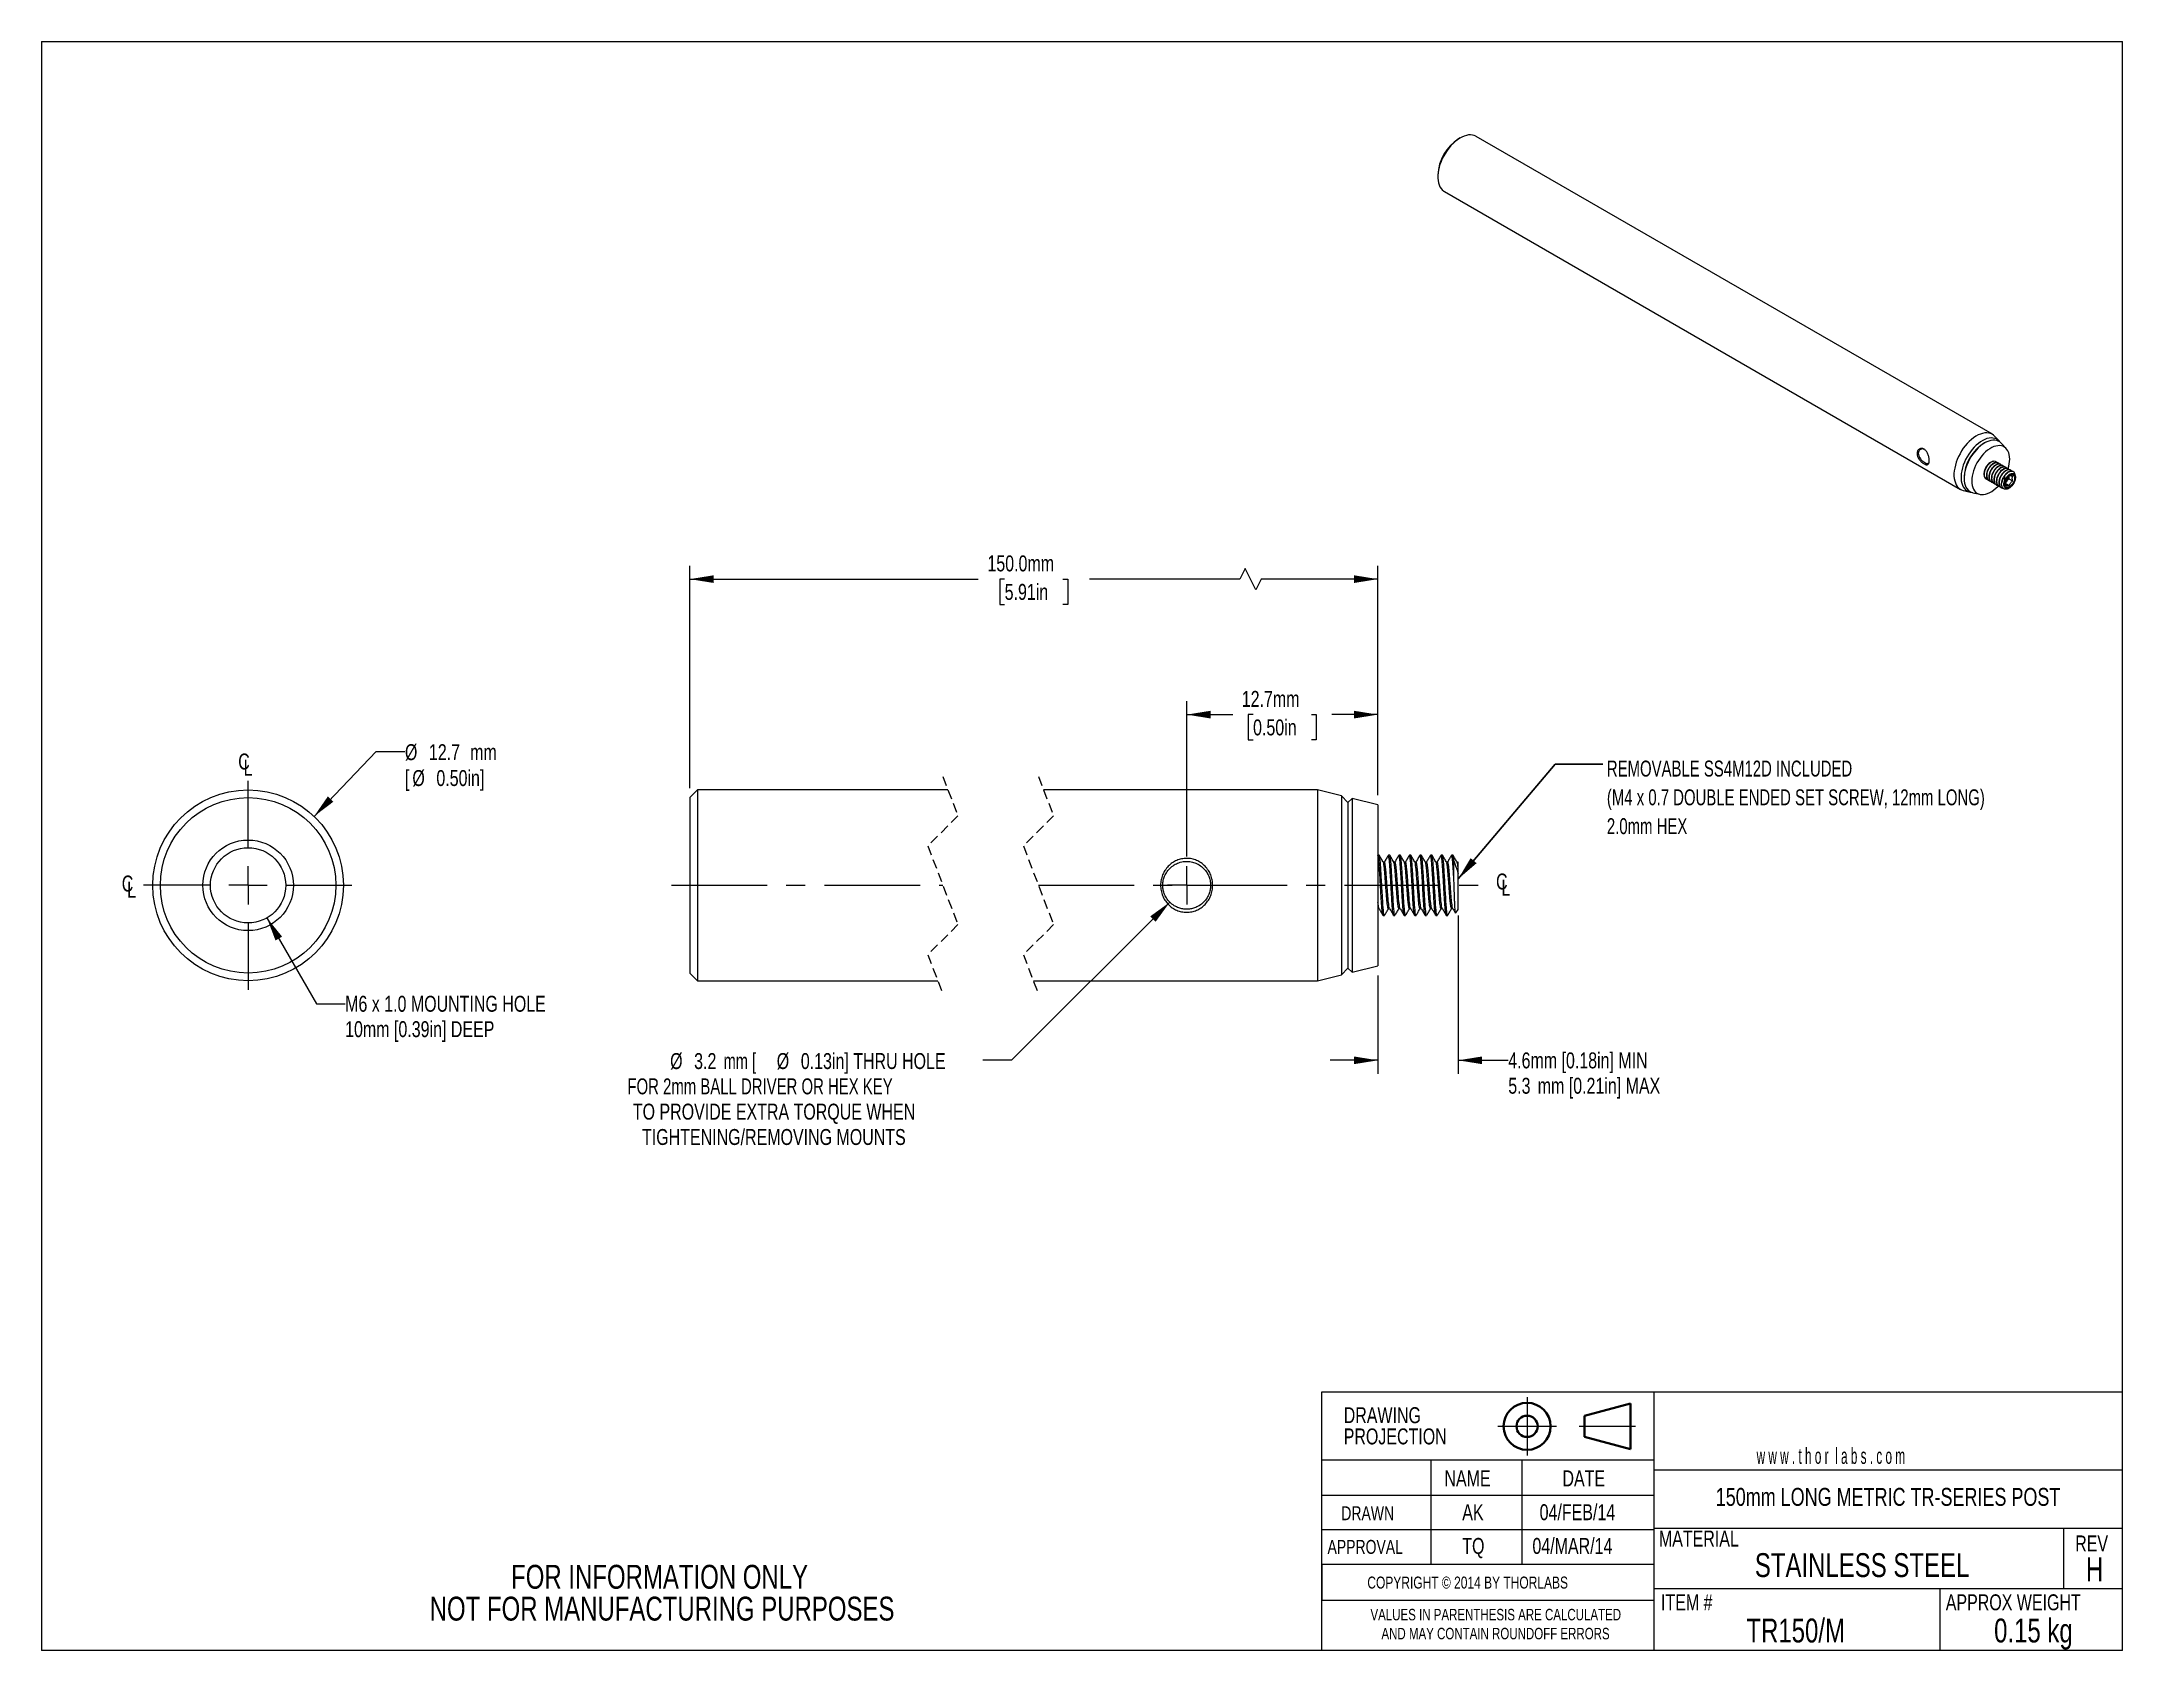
# Model space of a CAD drawing. Header units: millimetres. Extents: x 2 to 278, y 1 to 215.
import ezdxf

# ---------------------------------------------------------------- set-up
doc = ezdxf.new("R2010")
doc.units = ezdxf.units.MM
doc.header["$PDSIZE"] = -1
doc.linetypes.add('CENTERX2', pattern=[20.32, 12.7, -2.54, 2.54, -2.54])
doc.linetypes.add('HIDDEN', pattern=[1.905, 1.27, -0.635])
doc.styles.add('SLDTEXTSTYLE0', font='TXT', dxfattribs={"width": 0.75})
doc.styles.add('SLDTEXTSTYLE1', font='TXT', dxfattribs={"width": 0.5525})
doc.styles.add('SLDTEXTSTYLE2', font='TXT', dxfattribs={"width": 0.6875})
doc.styles.add('SLDTEXTSTYLE3', font='TXT', dxfattribs={"width": 0.7})
doc.dimstyles.new('SLDDIMSTYLE0', dxfattribs={"dimtxt": 2.116667, "dimasz": 3.175, "dimexe": 0, "dimexo": 0.0625, "dimgap": 0.529167, "dimtad": 0, "dimtih": 1, "dimtoh": 1, "dimdec": 1, "dimlfac": 0.5, "dimrnd": 1e-09, "dimzin": 12, "dimdsep": 46, "dimtxsty": 'SLDTEXTSTYLE0', "dimsah": 1, "dimcen": 0, "dimadec": 0, "dimazin": 3, "dimtfac": 1, "dimtdec": 1, "dimtofl": 0, "dimtmove": 0, "dimatfit": 3, "dimfxl": 1, "dimfrac": 2, "dimtolj": 1, "dimtzin": 12, "dimarcsym": 0})
doc.dimstyles.new('SLDDIMSTYLE1', dxfattribs={"dimtxt": 2.116667, "dimasz": 3.175, "dimexe": 0, "dimexo": 0.0625, "dimgap": 0.529167, "dimtad": 0, "dimtih": 1, "dimtoh": 1, "dimdec": 1, "dimlfac": 0.5, "dimrnd": 1e-09, "dimzin": 12, "dimdsep": 46, "dimtxsty": 'SLDTEXTSTYLE0', "dimsah": 1, "dimcen": 0, "dimadec": 0, "dimazin": 3, "dimtfac": 1, "dimtdec": 1, "dimtofl": 0, "dimtmove": 0, "dimatfit": 3, "dimfxl": 1, "dimfrac": 2, "dimtolj": 1, "dimtzin": 12, "dimarcsym": 0})
doc.dimstyles.new('SLDDIMSTYLE2', dxfattribs={"dimtxt": 2.116667, "dimasz": 3.175, "dimexe": 0, "dimexo": 0.0625, "dimgap": 0.529167, "dimtad": 0, "dimtih": 1, "dimtoh": 1, "dimdec": 1, "dimlfac": 0.5, "dimrnd": 1e-09, "dimzin": 12, "dimdsep": 46, "dimtxsty": 'SLDTEXTSTYLE0', "dimsah": 1, "dimcen": 0.09, "dimadec": 0, "dimazin": 3, "dimtfac": 1, "dimtdec": 1, "dimtofl": 0, "dimtmove": 0, "dimatfit": 3, "dimfxl": 1, "dimfrac": 2, "dimtolj": 1, "dimtzin": 12, "dimarcsym": 0})
doc.dimstyles.new('SLDDIMSTYLE3', dxfattribs={"dimtxt": 2.116667, "dimasz": 3.175, "dimexe": 0, "dimexo": 0.0625, "dimgap": 0.529167, "dimtad": 0, "dimtih": 1, "dimtoh": 1, "dimdec": 1, "dimlfac": 0.5, "dimrnd": 1e-09, "dimzin": 4, "dimdsep": 46, "dimtxsty": 'SLDTEXTSTYLE0', "dimsah": 1, "dimcen": 0.09, "dimadec": 0, "dimazin": 1, "dimtfac": 1, "dimtdec": 1, "dimtofl": 0, "dimtmove": 0, "dimatfit": 3, "dimfxl": 1, "dimfrac": 2, "dimtolj": 1, "dimtzin": 12, "dimarcsym": 0})
doc.dimstyles.new('SLDDIMSTYLE4', dxfattribs={"dimtxt": 2.116667, "dimasz": 3.175, "dimexe": 0, "dimexo": 0.0625, "dimgap": 0.529167, "dimtad": 0, "dimtih": 1, "dimtoh": 1, "dimdec": 1, "dimlfac": 0.5, "dimrnd": 1e-09, "dimzin": 12, "dimdsep": 46, "dimtxsty": 'SLDTEXTSTYLE0', "dimsah": 1, "dimcen": 0.09, "dimadec": 0, "dimazin": 3, "dimtfac": 1, "dimtdec": 1, "dimtmove": 0, "dimatfit": 0, "dimfxl": 1, "dimfrac": 2, "dimtolj": 1, "dimtzin": 12, "dimarcsym": 0})
doc.dimstyles.new('SLDDIMSTYLE5', dxfattribs={"dimtxt": 0.18, "dimasz": 3.175, "dimexe": 0, "dimexo": 0.0625, "dimgap": 0, "dimtad": 0, "dimtih": 1, "dimtoh": 1, "dimdec": 0, "dimrnd": 1e-09, "dimzin": 0, "dimdsep": 46, "dimtxsty": 'Standard', "dimsah": 1, "dimcen": 0.09, "dimadec": 0, "dimazin": 0, "dimtfac": 3.175, "dimtdec": 0, "dimtofl": 0, "dimtmove": 0, "dimatfit": 3, "dimfxl": 1, "dimfrac": 2, "dimtolj": 1, "dimtzin": 0, "dimarcsym": 0})

msp = doc.modelspace()

# ---------------------------------------------------------------- texts
at = {"color": 8, "linetype": 'Continuous', "lineweight": 0, "attachment_point": 1, "style": 'SLDTEXTSTYLE3'}
for s, insert, char_height in [('REMOVABLE SS4M12D INCLUDED', (209.51, 119.12), 2.1167), ('(M4 x 0.7 DOUBLE ENDED SET SCREW, 12mm LONG)', (209.51, 115.3), 2.1167), ('2.0mm HEX', (209.51, 111.47), 2.117)]:
    msp.add_mtext(s, dxfattribs=dict(at, insert=insert, char_height=char_height))
at = {"color": 7, "linetype": 'Continuous', "lineweight": 0}
for s, insert, char_height, attachment_point, style in [('DRAWING', (174.55, 33.21), 2.117, 1, 'SLDTEXTSTYLE0'), ('PROJECTION', (174.55, 30.39), 2.117, 1, 'SLDTEXTSTYLE0'), ('w w w . t h o r  l a b s . c o m', (229.4, 27.8), 2.1167, 1, 'SLDTEXTSTYLE1'), ('NAME', (187.93, 24.82), 2.117, 1, 'SLDTEXTSTYLE0'), ('DATE', (203.61, 24.82), 2.117, 1, 'SLDTEXTSTYLE0'), ('150mm LONG METRIC TR-SERIES POST', (246.86, 22.49), 2.3813, 2, 'SLDTEXTSTYLE0'), ('DRAWN', (174.23, 20.05), 1.852, 1, 'SLDTEXTSTYLE0'), ('AK', (190.3, 20.32), 2.117, 1, 'SLDTEXTSTYLE0'), ('04/FEB/14', (200.58, 20.32), 2.117, 1, 'SLDTEXTSTYLE0'), ('MATERIAL', (216.42, 16.82), 2.117, 1, 'SLDTEXTSTYLE0'), ('APPROVAL', (172.4, 15.58), 1.852, 1, 'SLDTEXTSTYLE0'), ('TQ', (190.3, 15.84), 2.117, 1, 'SLDTEXTSTYLE0'), ('04/MAR/14', (199.62, 15.84), 2.117, 1, 'SLDTEXTSTYLE0'), ('STAINLESS STEEL', (243.41, 13.82), 3.175, 2, 'SLDTEXTSTYLE0'), ('REV', (271.72, 16.17), 2.117, 1, 'SLDTEXTSTYLE0'), ('FOR INFORMATION ONLY', (83.67, 12.27), 3.175, 2, 'SLDTEXTSTYLE0'), ('H', (274.3, 13.26), 3.17, 2, 'SLDTEXTSTYLE0'), ('COPYRIGHT © 2014 BY THORLABS', (177.69, 10.71), 1.5875, 1, 'SLDTEXTSTYLE0'), ('ITEM #', (216.7, 8.35), 2.117, 1, 'SLDTEXTSTYLE0'), ('APPROX WEIGHT', (254.53, 8.35), 2.1167, 1, 'SLDTEXTSTYLE0'), ('NOT FOR MANUFACTURING PURPOSES', (84, 8.04), 3.175, 2, 'SLDTEXTSTYLE0'), ('VALUES IN PARENTHESIS ARE CALCULATED', (194.75, 6.42), 1.524, 2, 'SLDTEXTSTYLE0'), ('AND MAY CONTAIN ROUNDOFF ERRORS', (194.72, 3.9), 1.524, 2, 'SLDTEXTSTYLE0'), ('TR150/M', (234.59, 5.13), 3.175, 2, 'SLDTEXTSTYLE0'), ('0.15 kg', (266.17, 5.13), 3.175, 2, 'SLDTEXTSTYLE0')]:
    msp.add_mtext(s, dxfattribs=dict(at, insert=insert, char_height=char_height, attachment_point=attachment_point, style=style))

# ---------------------------------------------------------------- blocks, each defined once
blk = doc.blocks.new('Third Angle Projection Block')
at = {"color": 7, "linetype": 'CENTERX2', "lineweight": 18}
for p, q in [((101.48, 23.81), (101.48, 14.07)), ((96.6, 18.94), (106.35, 18.94)), ((110.14, 18.94), (119.45, 18.94))]:
    blk.add_line(p, q, dxfattribs=at)
at = {"color": 7, "linetype": 'Continuous', "lineweight": 35}
for p, q in [((118.62, 22.75), (111, 20.71)), ((118.62, 15.13), (118.62, 22.75)), ((111, 20.71), (111, 17.17)), ((111, 17.17), (118.62, 15.13))]:
    blk.add_line(p, q, dxfattribs=at)
for radius in [3.9, 1.77]:
    blk.add_circle((101.48, 18.94), radius, dxfattribs=at)
at = {"color": 7, "linetype": 'Continuous', "lineweight": 0}
blk.add_point((101.48, 18.94), dxfattribs=at)
blk = doc.blocks.new('SW_SYMBOL_MOD_CL')
at = {"color": 0, "linetype": 'Continuous', "lineweight": 0, "char_height": 783, "attachment_point": 5, "style": 'SLDTEXTSTYLE0'}
for s, insert in [('C', (400, 600)), ('L', (600, 300))]:
    blk.add_mtext(s, dxfattribs=dict(at, insert=insert))
blk = doc.blocks.new('_D')
at = {"color": 8, "linetype": 'Continuous', "lineweight": 0}
for p, q in [((31.51, 98.22), (38.09, 86.82)), ((38.09, 86.82), (41.9, 86.82))]:
    blk.add_line(p, q, dxfattribs=at)
at = {"color": 8, "linetype": 'Continuous', "lineweight": 18}
blk.add_solid([(31.51, 98.22), (32.65, 95.22), (33.53, 95.73)], dxfattribs=at)
at = {"color": 8, "linetype": 'Continuous', "lineweight": 18, "char_height": 2.1167, "attachment_point": 1, "style": 'SLDTEXTSTYLE0'}
for s, insert in [('M6 x 1.0 MOUNTING HOLE', (41.9, 87.87)), ('10mm [0.39in] DEEP', (41.9, 84.5))]:
    blk.add_mtext(s, dxfattribs=dict(at, insert=insert))
blk = doc.blocks.new('_D_1')
at = {"color": 8, "linetype": 'Continuous', "lineweight": 0}
for p, q in [((37.77, 111.71), (46.03, 120.34)), ((46.03, 120.34), (49.84, 120.34))]:
    blk.add_line(p, q, dxfattribs=at)
at = {"color": 8, "linetype": 'Continuous', "lineweight": 18}
blk.add_solid([(37.77, 111.71), (40.33, 113.65), (39.6, 114.36)], dxfattribs=at)
at = {"color": 8, "linetype": 'Continuous', "lineweight": 18, "attachment_point": 1, "style": 'SLDTEXTSTYLE0'}
for s, insert, char_height in [('%%c', (49.84, 121.3), 2.117), ('12.7', (53.03, 121.3), 2.117), ('mm', (58.5, 121.3), 2.117), ('[', (49.84, 117.86), 2.12), ('%%c', (50.83, 117.86), 2.117), ('0.50in]', (54.02, 117.86), 2.117)]:
    blk.add_mtext(s, dxfattribs=dict(at, insert=insert, char_height=char_height))
blk = doc.blocks.new('SW_CENTERMARKSYMBOL_0')
at = {"color": 0, "linetype": 'Continuous', "lineweight": 18}
for p, q in [((0, 5.08), (0, 13.89)), ((-5.08, 0), (-13.9, 0)), ((0, 0), (-2.54, 0)), ((0, 0), (0, 2.54)), ((0, 0), (0, -2.54)), ((0, 0), (2.54, 0)), ((5.08, 0), (13.78, 0)), ((0, -5.08), (0, -13.9))]:
    blk.add_line(p, q, dxfattribs=at)
blk = doc.blocks.new('_D_2')
at = {"color": 8, "linetype": 'Continuous', "lineweight": 0}
for p, q in [((153.69, 106.36), (153.69, 127.01)), ((153.69, 125.23), (159.8, 125.23)), ((162.51, 125.23), (161.87, 125.23)), ((161.87, 125.23), (161.87, 121.86)), ((170.27, 125.23), (170.91, 125.23)), ((170.91, 125.23), (170.91, 121.86)), ((179.09, 125.23), (172.98, 125.23)), ((179.09, 114.52), (179.09, 127.01)), ((161.87, 121.86), (162.51, 121.86)), ((170.91, 121.86), (170.27, 121.86))]:
    blk.add_line(p, q, dxfattribs=at)
at = {"color": 8, "linetype": 'Continuous', "lineweight": 18}
for points in [[(153.69, 125.23), (156.87, 124.72), (156.87, 125.74)], [(179.09, 125.23), (175.92, 125.74), (175.92, 124.72)]]:
    blk.add_solid(points, dxfattribs=at)
at = {"color": 8, "linetype": 'Continuous', "lineweight": 18, "char_height": 2.117, "attachment_point": 1, "style": 'SLDTEXTSTYLE0'}
for s, insert in [('12.7mm', (161.01, 128.38)), ('0.50in', (162.51, 124.59))]:
    blk.add_mtext(s, dxfattribs=dict(at, insert=insert))
blk = doc.blocks.new('_D_3')
at = {"color": 8, "linetype": 'Continuous', "lineweight": 0}
for p, q in [((87.68, 115.48), (87.68, 145.01)), ((161.45, 144.64), (160.75, 143.23)), ((162.86, 141.82), (161.45, 144.64)), ((179.09, 114.52), (179.09, 145.01)), ((87.68, 143.23), (126.01, 143.23)), ((129.51, 143.23), (128.86, 143.23)), ((128.86, 143.23), (128.86, 139.86)), ((137.26, 143.23), (137.91, 143.23)), ((137.91, 143.23), (137.91, 139.86)), ((160.75, 143.23), (140.76, 143.23)), ((163.57, 143.23), (162.86, 141.82)), ((179.09, 143.23), (163.57, 143.23)), ((128.86, 139.86), (129.51, 139.86)), ((137.91, 139.86), (137.26, 139.86))]:
    blk.add_line(p, q, dxfattribs=at)
at = {"color": 8, "linetype": 'Continuous', "lineweight": 18}
for points in [[(87.68, 143.23), (90.86, 142.72), (90.86, 143.74)], [(179.09, 143.23), (175.92, 143.74), (175.92, 142.72)]]:
    blk.add_solid(points, dxfattribs=at)
at = {"color": 8, "linetype": 'Continuous', "lineweight": 18, "char_height": 2.117, "attachment_point": 1, "style": 'SLDTEXTSTYLE0'}
for s, insert in [('150.0mm', (127.22, 146.38)), ('5.91in', (129.51, 142.59))]:
    blk.add_mtext(s, dxfattribs=dict(at, insert=insert))
blk = doc.blocks.new('_D_4')
at = {"color": 8, "linetype": 'Continuous', "lineweight": 0}
for p, q in [((151.45, 100.31), (130.44, 79.3)), ((130.44, 79.3), (126.63, 79.3))]:
    blk.add_line(p, q, dxfattribs=at)
at = {"color": 8, "linetype": 'Continuous', "lineweight": 18}
blk.add_solid([(151.45, 100.31), (148.84, 98.42), (149.56, 97.7)], dxfattribs=at)
at = {"color": 8, "linetype": 'Continuous', "lineweight": 18, "attachment_point": 1}
for s, insert, char_height, style in [('%%c', (85.07, 80.26), 2.117, 'SLDTEXTSTYLE0'), ('3.2', (88.26, 80.26), 2.117, 'SLDTEXTSTYLE0'), ('mm [', (92.17, 80.26), 2.117, 'SLDTEXTSTYLE2'), ('%%c', (99.23, 80.26), 2.117, 'SLDTEXTSTYLE0'), ('0.13in] THRU HOLE', (102.43, 80.26), 2.1167, 'SLDTEXTSTYLE0'), ('FOR 2mm BALL DRIVER OR HEX KEY', (79.4, 76.9), 2.1167, 'SLDTEXTSTYLE3'), ('TO PROVIDE EXTRA TORQUE WHEN', (80.12, 73.54), 2.1167, 'SLDTEXTSTYLE0'), ('TIGHTENING/REMOVING MOUNTS', (81.34, 70.17), 2.1167, 'SLDTEXTSTYLE0')]:
    blk.add_mtext(s, dxfattribs=dict(at, insert=insert, char_height=char_height, style=style))
blk = doc.blocks.new('_D_5')
at = {"color": 8, "linetype": 'Continuous', "lineweight": 0}
for p, q in [((189.76, 98.53), (189.76, 77.52)), ((179.09, 90.59), (179.09, 77.52)), ((179.09, 79.3), (172.74, 79.3)), ((189.76, 79.3), (196.41, 79.3))]:
    blk.add_line(p, q, dxfattribs=at)
at = {"color": 8, "linetype": 'Continuous', "lineweight": 18}
for points in [[(179.09, 79.3), (175.92, 79.81), (175.92, 78.79)], [(189.76, 79.3), (192.93, 78.79), (192.93, 79.81)]]:
    blk.add_solid(points, dxfattribs=at)
at = {"color": 8, "linetype": 'Continuous', "lineweight": 18, "attachment_point": 1, "style": 'SLDTEXTSTYLE0'}
for s, insert, char_height in [('4.6mm [0.18in] MIN', (196.41, 80.35), 2.1167), ('5.3', (196.41, 76.98), 2.117), ('mm [0.21in] MAX', (200.32, 76.98), 2.1167)]:
    blk.add_mtext(s, dxfattribs=dict(at, insert=insert, char_height=char_height))
blk = doc.blocks.new('SW_CENTERMARKSYMBOL_1')
at = {"color": 0, "linetype": 'Continuous', "lineweight": 18}
for q in [(-2.54, 0), (0, 2.54), (0, -2.54), (2.54, 0)]:
    blk.add_line((0, 0), q, dxfattribs=at)

# ---------------------------------------------------------------- dimensions: what is measured, and where the dimension line sits
at = {"color": 8, "linetype": 'Continuous', "lineweight": 18}
for base, p1, p2, text, dimstyle, picture, middle in [((87.68, 143.23), (179.09, 113.25), (87.68, 114.21), '150.0mm', 'SLDDIMSTYLE3', '_D_3', (133.39, 143.23)), ((179.09, 79.3), (189.76, 99.8), (179.09, 91.86), '4.6mm [0.18in] MIN\\P<>mm [0.21in] MAX', 'SLDDIMSTYLE4', '_D_5', (209.86, 79.3))]:
    dim = msp.add_linear_dim(base=base, p1=p1, p2=p2, text=text, dimstyle=dimstyle, dxfattribs=at)
    dim.commit()
    dim.dimension.update_dxf_attribs({"geometry": picture, "text_midpoint": middle, "dimtype": 160})
dim = msp.add_linear_dim(base=(153.69, 125.23), p1=(179.09, 113.25), p2=(153.69, 105.09), dimstyle='SLDDIMSTYLE2', dxfattribs=at)
dim.commit()
dim.dimension.update_dxf_attribs({"geometry": '_D_2', "text_midpoint": (166.39, 125.23), "dimtype": 160})
for p1, p2, text, picture, middle in [((20.24, 93.4), (37.77, 111.71), '<>mm\\P[%%c0.50in]', '_D_1', (56.82, 120.34)), ((155.94, 104.8), (151.45, 100.31), '<>mm [%%c0.13in] THRU HOLE\\PFOR 2mm BALL DRIVER OR HEX KEY\\PTO PROVIDE EXTRA TORQUE WHEN\\PTIGHTENING/REMOVING MOUNTS', '_D_4', (103.01, 79.3))]:
    dim = msp.add_diameter_dim_2p(p1=p1, p2=p2, text=text, dimstyle='SLDDIMSTYLE1', dxfattribs=at)
    dim.commit()
    dim.dimension.update_dxf_attribs({"geometry": picture, "text_midpoint": middle, "dimtype": 163})
dim = msp.add_diameter_dim_2p(p1=(26.51, 106.88), p2=(31.51, 98.22), text='M6 x 1.0 MOUNTING HOLE\\P10mm [0.39in] DEEP', dimstyle='SLDDIMSTYLE0', override={"dimpost": '<>'}, dxfattribs=at)
dim.commit()
dim.dimension.update_dxf_attribs({"geometry": '_D', "text_midpoint": (59.46, 86.82), "dimtype": 163})

# ---------------------------------------------------------------- linework, layer by layer
at = {"color": 7, "linetype": 'Continuous', "lineweight": 18}
for p, q in [((1.58, 214.65), (277.99, 214.65)), ((1.58, 214.65), (1.58, 0.9)), ((277.99, 0.9), (277.99, 214.65)), ((190.03, 201.85), (189.79, 201.71)), ((260.72, 162.47), (192.14, 202.06)), ((187.05, 196.95), (187.05, 196.67)), ((187.92, 194.74), (256.49, 155.15)), ((259.86, 161.42), (259.72, 161.35)), ((261.66, 161.55), (261.05, 162.2)), ((262.56, 160.58), (261.92, 161.27)), ((261.49, 158.68), (261.45, 158.71)), ((261.82, 158.49), (261.78, 158.52)), ((262.15, 158.3), (262.11, 158.33)), ((262.48, 158.11), (262.44, 158.14)), ((262.81, 157.92), (262.77, 157.95)), ((263.14, 157.73), (263.1, 157.76)), ((263.47, 157.54), (263.43, 157.57)), ((256.89, 155), (257.76, 154.8)), ((256.97, 156.58), (256.98, 156.42)), ((259.95, 156.49), (259.99, 156.47)), ((260.28, 156.3), (260.32, 156.28)), ((260.61, 156.11), (260.65, 156.09)), ((260.94, 155.92), (260.98, 155.9)), ((261.27, 155.73), (261.31, 155.71)), ((261.6, 155.54), (261.64, 155.52)), ((261.93, 155.35), (261.97, 155.33)), ((262.66, 156.27), (262.42, 155.98)), ((262.42, 155.98), (262.94, 155.68)), ((262.89, 156.57), (262.66, 156.27)), ((262.89, 156.9), (262.89, 156.88)), ((262.89, 156.88), (262.89, 156.57)), ((262.89, 156.57), (263.41, 156.27)), ((258.13, 154.71), (259.05, 154.5)), ((88.7, 115.23), (87.68, 114.21)), ((87.68, 114.21), (87.68, 90.89)), ((121.98, 115.23), (88.7, 115.23)), ((88.7, 115.23), (88.7, 89.88)), ((171.06, 115.23), (134.68, 115.23)), ((174.26, 114.44), (171.06, 115.23)), ((171.06, 115.23), (171.06, 89.88)), ((175.09, 113.55), (174.26, 114.44)), ((174.26, 114.44), (174.26, 90.67)), ((175.67, 114.09), (175.09, 113.55)), ((175.09, 113.55), (175.09, 91.55)), ((179.09, 113.25), (175.67, 114.09)), ((175.67, 114.09), (175.67, 91.01)), ((179.09, 113.25), (179.09, 91.86)), ((179.08, 106.55), (179.06, 106.51)), ((179.26, 106.55), (179.09, 106.55)), ((179.96, 105.64), (179.8, 105.64)), ((180.48, 106.55), (180.46, 106.51)), ((180.66, 106.55), (180.48, 106.55)), ((181.36, 105.64), (181.2, 105.64)), ((181.88, 106.55), (181.86, 106.51)), ((182.06, 106.55), (181.88, 106.55)), ((182.76, 105.64), (182.6, 105.64)), ((183.28, 106.55), (183.26, 106.51)), ((183.46, 106.55), (183.28, 106.55)), ((184.16, 105.64), (184, 105.64)), ((184.68, 106.55), (184.66, 106.51)), ((184.86, 106.55), (184.68, 106.55)), ((185.56, 105.64), (185.4, 105.64)), ((186.08, 106.55), (186.06, 106.51)), ((186.26, 106.55), (186.08, 106.55)), ((186.96, 105.64), (186.8, 105.64)), ((187.48, 106.55), (187.46, 106.51)), ((187.66, 106.55), (187.48, 106.55)), ((188.36, 105.64), (188.2, 105.64)), ((188.88, 106.55), (188.86, 106.51)), ((189.06, 106.55), (188.88, 106.55)), ((189.2, 103.16), (189.2, 105.8)), ((189.76, 105.64), (189.6, 105.64)), ((189.76, 104.76), (189.76, 105.64)), ((189.76, 104.09), (189.76, 104.76)), ((189.76, 99.35), (189.76, 104.09)), ((179.08, 99.46), (179.25, 99.46)), ((179.78, 98.55), (179.96, 98.55)), ((180.48, 99.46), (180.65, 99.46)), ((181.18, 98.55), (181.36, 98.55)), ((181.88, 99.46), (182.05, 99.46)), ((182.58, 98.55), (182.76, 98.55)), ((183.28, 99.46), (183.45, 99.46)), ((183.98, 98.55), (184.16, 98.55)), ((184.68, 99.46), (184.85, 99.46)), ((185.38, 98.55), (185.56, 98.55)), ((186.08, 99.46), (186.25, 99.46)), ((186.78, 98.55), (186.96, 98.55)), ((187.48, 99.46), (187.65, 99.46)), ((188.18, 98.55), (188.36, 98.55)), ((188.88, 99.46), (189.05, 99.46)), ((189.43, 98.89), (189.76, 99.35)), ((174.26, 90.67), (175.09, 91.55)), ((175.09, 91.55), (175.67, 91.01)), ((175.67, 91.01), (179.09, 91.86)), ((87.68, 90.89), (88.7, 89.88)), ((88.7, 89.88), (120.62, 89.88)), ((133.32, 89.88), (171.06, 89.88)), ((171.06, 89.88), (174.26, 90.67)), ((277.99, 35.24), (277.99, 50.03)), ((171.63, 7.56), (171.63, 35.24)), ((171.63, 35.24), (215.74, 35.24)), ((215.74, 35.24), (215.74, 0.9)), ((215.74, 35.24), (277.99, 35.24)), ((171.63, 12.3), (171.63, 26.17)), ((171.63, 0.9), (171.63, 26.17)), ((215.74, 26.17), (171.63, 26.17)), ((186.13, 26.17), (186.13, 12.3)), ((198.21, 26.17), (198.21, 12.3)), ((215.74, 24.89), (277.99, 24.89)), ((215.74, 21.49), (171.63, 21.49)), ((215.74, 16.92), (171.63, 16.92)), ((215.74, 17.16), (277.99, 17.16)), ((270.17, 17.16), (270.17, 9.14)), ((215.74, 12.3), (171.63, 12.3)), ((171.63, 12.3), (171.63, 7.56)), ((215.74, 9.14), (277.99, 9.14)), ((253.75, 9.14), (253.75, 0.9)), ((171.63, 7.56), (215.74, 7.56)), ((277.99, 0.9), (1.58, 0.9))]:
    msp.add_line(p, q, dxfattribs=at)
at = {"color": 7, "linetype": 'HIDDEN', "lineweight": 18}
for p, q in [((121.3, 117.01), (123.3, 111.78)), ((134, 117.01), (136, 111.78)), ((123.3, 111.78), (119.3, 107.78)), ((136, 111.78), (132, 107.78)), ((119.3, 107.78), (123.3, 97.33)), ((132, 107.78), (136, 97.33)), ((123.3, 97.33), (119.3, 93.33)), ((136, 97.33), (132, 93.33)), ((119.3, 93.33), (121.3, 88.1)), ((132, 93.33), (134, 88.1))]:
    msp.add_line(p, q, dxfattribs=at)
at = {"color": 8, "linetype": 'CENTERX2', "lineweight": 18}
for p, q in [((85.25, 102.55), (121.3, 102.55)), ((134, 102.55), (193.43, 102.55))]:
    msp.add_line(p, q, dxfattribs=at)
at = {"color": 7, "linetype": 'Continuous', "lineweight": 18, "flags": 128}
for points in [[(192.14, 202.06), (192.12, 202.07), (191.9, 202.17), (191.65, 202.23), (191.4, 202.25), (191.12, 202.24), (190.84, 202.19), (190.55, 202.09), (190.26, 201.97), (189.96, 201.8), (189.66, 201.61), (189.37, 201.38), (189.08, 201.12), (188.8, 200.83), (188.54, 200.52), (188.29, 200.19), (188.06, 199.84), (187.84, 199.48), (187.65, 199.11), (187.48, 198.72), (187.34, 198.34), (187.23, 197.96), (187.14, 197.58), (187.08, 197.21), (187.05, 196.85), (187.05, 196.5), (187.08, 196.18), (187.14, 195.87), (187.23, 195.6), (187.34, 195.35), (187.48, 195.13), (187.65, 194.94), (187.84, 194.79), (187.92, 194.74)], [(261.05, 162.2), (260.89, 162.35), (260.69, 162.48), (260.47, 162.58), (260.23, 162.64), (259.97, 162.67), (259.7, 162.65), (259.41, 162.6), (259.12, 162.51), (258.83, 162.38), (258.53, 162.22), (258.23, 162.02), (257.94, 161.79), (257.65, 161.53), (257.38, 161.25), (257.11, 160.94), (256.86, 160.61), (256.63, 160.26), (256.42, 159.89), (256.22, 159.52), (256.06, 159.14), (255.91, 158.75), (255.8, 158.37), (255.71, 157.99), (255.65, 157.62), (255.62, 157.26), (255.62, 156.92), (255.65, 156.59), (255.71, 156.29), (255.8, 156.01), (255.91, 155.76), (256.06, 155.54), (256.22, 155.35), (256.42, 155.2), (256.63, 155.08), (256.86, 155), (256.89, 155)], [(261.78, 161.4), (261.64, 161.57), (261.46, 161.73), (261.26, 161.85), (261.04, 161.93), (260.8, 161.98), (260.55, 161.99), (260.28, 161.96), (260, 161.9), (259.72, 161.79), (259.43, 161.65), (259.14, 161.48), (258.86, 161.27), (258.58, 161.03), (258.3, 160.76), (258.04, 160.47), (257.8, 160.16), (257.57, 159.82), (257.35, 159.48), (257.16, 159.12), (257, 158.75), (256.85, 158.38), (256.74, 158), (256.65, 157.64), (256.59, 157.28), (256.56, 156.93), (256.56, 156.59), (256.59, 156.28), (256.65, 155.99), (256.74, 155.72), (256.85, 155.48), (257, 155.27), (257.16, 155.1), (257.35, 154.96), (257.57, 154.86), (257.8, 154.79), (257.95, 154.77)], [(261.92, 161.27), (261.89, 161.3), (261.71, 161.45), (261.51, 161.57), (261.29, 161.65), (261.05, 161.69), (260.8, 161.69), (260.53, 161.66), (260.26, 161.58), (259.98, 161.47), (259.69, 161.32), (259.41, 161.14), (259.13, 160.93), (258.85, 160.69), (258.59, 160.41), (258.33, 160.12), (258.09, 159.8), (257.87, 159.47), (257.67, 159.12), (257.49, 158.76), (257.34, 158.39), (257.21, 158.03), (257.1, 157.66), (257.03, 157.3), (256.99, 156.95), (256.97, 156.61), (256.99, 156.29), (257.03, 156), (257.1, 155.72), (257.21, 155.47), (257.34, 155.25), (257.49, 155.07), (257.67, 154.92), (257.87, 154.8), (258.09, 154.72), (258.13, 154.71)], [(263.02, 159.17), (263, 159.48), (262.96, 159.77), (262.89, 160.03), (262.79, 160.26), (262.66, 160.47), (262.5, 160.64), (262.33, 160.78), (262.13, 160.88), (261.91, 160.94), (261.68, 160.97), (261.43, 160.96), (261.17, 160.91), (260.91, 160.83), (260.63, 160.7), (260.36, 160.55), (260.09, 160.36), (259.82, 160.13), (259.56, 159.88), (259.32, 159.61), (259.08, 159.31), (258.87, 159), (258.67, 158.66), (258.49, 158.32), (258.34, 157.97), (258.21, 157.62), (258.11, 157.27), (258.04, 156.92), (257.99, 156.59), (257.98, 156.26), (257.99, 155.96), (258.04, 155.67), (258.11, 155.41), (258.21, 155.18), (258.34, 154.97), (258.49, 154.8), (258.67, 154.66), (258.87, 154.56), (259.08, 154.49), (259.32, 154.47), (259.56, 154.48), (259.82, 154.53), (260.09, 154.61), (260.36, 154.73), (260.63, 154.89), (260.91, 155.08), (261.17, 155.3), (261.43, 155.55), (261.49, 155.62)], [(259.6, 157.27), (259.61, 157.17), (259.62, 157.14)], [(263.23, 157.23), (263.37, 157.24), (263.5, 157.21), (263.61, 157.15), (263.69, 157.04), (263.74, 156.91), (263.77, 156.74), (263.76, 156.56), (263.72, 156.37), (263.65, 156.17), (263.55, 155.97), (263.43, 155.79), (263.3, 155.63), (263.15, 155.49), (263, 155.39), (262.84, 155.32), (262.7, 155.29), (262.56, 155.31), (262.45, 155.36), (262.36, 155.45), (262.3, 155.58), (262.26, 155.73), (262.26, 155.91), (262.29, 156.1), (262.35, 156.3)], [(263.66, 156.64), (263.65, 156.47), (263.6, 156.29), (263.53, 156.11), (263.43, 155.94), (263.32, 155.78), (263.19, 155.65), (263.05, 155.54), (262.91, 155.47), (262.77, 155.43), (262.65, 155.44), (262.54, 155.48), (262.46, 155.56), (262.4, 155.67), (262.37, 155.81), (262.37, 155.98), (262.4, 156.15), (262.46, 156.33), (262.54, 156.51), (262.65, 156.68), (262.77, 156.82), (262.91, 156.95), (263.05, 157.04), (263.19, 157.09), (263.32, 157.11), (263.43, 157.08), (263.53, 157.02), (263.6, 156.92), (263.65, 156.79), (263.66, 156.64)]]:
    msp.add_lwpolyline(points, dxfattribs=at)
at = {"color": 7, "linetype": 'Continuous', "lineweight": 18}
for radius in [12.67, 11.66, 6.02, 5]:
    msp.add_circle((29.01, 102.55), radius, dxfattribs=at)
for centre, radius, start, end in [((193, 196.69), 5.96, 122.53, 177.4754), ((262.46, 156.59), 5.49, 119.9144, 180.091), ((261.55, 157.12), 1.95, 124.3132, 177.4847), ((258.63, 159.23), 4.39, 342.4807, 359.2213), ((260.38, 157.17), 0.778, 177.5621, 211.56), ((264.05, 155.67), 2.12, 144.0419, 171.7596), ((261.99, 156.78), 0.838, 300.4432, 322.3931), ((261.87, 156.93), 1.02, 320.2279, 357.3607)]:
    msp.add_arc(centre, radius, start, end, dxfattribs=at)
for points, knots in [([(252.34, 158.98), (252.34, 158.92), (252.33, 158.79), (252.3, 158.65), (252.24, 158.53), (252.16, 158.46), (252.06, 158.42), (251.94, 158.42), (251.8, 158.46), (251.65, 158.54), (251.48, 158.65), (251.31, 158.78), (251.15, 158.95), (251, 159.13), (250.88, 159.32), (250.78, 159.52), (250.72, 159.72), (250.7, 159.92), (250.72, 160.11), (250.78, 160.27), (250.88, 160.41), (251, 160.51), (251.15, 160.58), (251.31, 160.6), (251.48, 160.57), (251.65, 160.5), (251.8, 160.39), (251.94, 160.24), (252.06, 160.05), (252.16, 159.84), (252.24, 159.62), (252.3, 159.4), (252.33, 159.18), (252.34, 159.05), (252.34, 158.98)], [0, 0, 0, 0, 0.032221, 0.063235, 0.09423, 0.126399, 0.158487, 0.188888, 0.21893, 0.249985, 0.281024, 0.311083, 0.341541, 0.373724, 0.405857, 0.436833, 0.46785, 0.500102, 0.532291, 0.563267, 0.594228, 0.626372, 0.658503, 0.688943, 0.719014, 0.750082, 0.781081, 0.811117, 0.841574, 0.873782, 0.905939, 0.936898, 0.967852, 1, 1, 1, 1]), ([(251.68, 160.47), (251.61, 160.49), (251.49, 160.54), (251.31, 160.52), (251.15, 160.47), (251.02, 160.36), (250.91, 160.19), (250.85, 159.94), (250.91, 159.67), (251.02, 159.43), (251.15, 159.23), (251.3, 159.05), (251.5, 158.86), (251.74, 158.7), (251.95, 158.6), (252.11, 158.59), (252.21, 158.62), (252.29, 158.68), (252.31, 158.75), (252.32, 158.78)], [0, 0, 0, 0, 0.0615349, 0.1112303, 0.1672451, 0.2223932, 0.2717911, 0.353234, 0.4347891, 0.4842172, 0.5393761, 0.5954057, 0.6451163, 0.7254711, 0.8056734, 0.8553337, 0.9113309, 0.9665633, 1, 1, 1, 1]), ([(259.95, 156.49), (259.95, 156.49), (259.9, 156.51), (259.82, 156.59), (259.74, 156.71), (259.69, 156.83), (259.65, 156.96), (259.63, 157.13), (259.64, 157.32), (259.66, 157.48), (259.69, 157.61), (259.72, 157.72), (259.76, 157.84), (259.81, 157.96), (259.88, 158.09), (259.95, 158.23), (260.05, 158.38), (260.18, 158.54), (260.32, 158.68), (260.42, 158.75), (260.46, 158.78)], [0, 0, 0, 0, 0.001996, 0.085702, 0.167566, 0.212071, 0.269106, 0.338659, 0.416385, 0.47342, 0.509732, 0.55071, 0.591688, 0.638118, 0.675492, 0.733032, 0.790573, 0.848114, 0.940117, 1, 1, 1, 1]), ([(260.14, 156.43), (260.1, 156.43), (259.97, 156.46), (259.82, 156.6), (259.71, 156.83), (259.66, 157.15), (259.7, 157.51), (259.82, 157.89), (260.01, 158.25), (260.24, 158.55), (260.49, 158.77), (260.75, 158.91), (260.98, 158.94), (261.17, 158.89), (261.25, 158.8), (261.28, 158.75)], [0, 0, 0, 0, 0.045967, 0.124023, 0.201955, 0.282683, 0.369302, 0.45255, 0.538768, 0.621126, 0.701225, 0.780053, 0.860585, 0.941142, 1, 1, 1, 1]), ([(260.28, 156.3), (260.28, 156.3), (260.23, 156.32), (260.15, 156.4), (260.07, 156.52), (260.02, 156.64), (259.98, 156.77), (259.96, 156.94), (259.97, 157.13), (259.99, 157.29), (260.02, 157.42), (260.05, 157.53), (260.09, 157.65), (260.14, 157.77), (260.21, 157.9), (260.28, 158.04), (260.38, 158.19), (260.51, 158.35), (260.66, 158.5), (260.77, 158.58), (260.83, 158.62)], [0, 0, 0, 0, 0.001964, 0.084343, 0.164909, 0.208709, 0.26484, 0.33329, 0.409783, 0.465914, 0.501651, 0.541978, 0.582307, 0.628001, 0.664782, 0.72141, 0.778039, 0.834667, 0.925212, 1, 1, 1, 1]), ([(260.47, 156.24), (260.43, 156.24), (260.3, 156.27), (260.15, 156.41), (260.04, 156.64), (259.99, 156.96), (260.03, 157.32), (260.15, 157.7), (260.34, 158.06), (260.57, 158.36), (260.82, 158.58), (261.08, 158.71), (261.31, 158.75), (261.5, 158.7), (261.58, 158.61), (261.61, 158.56)], [0, 0, 0, 0, 0.0459675, 0.1240235, 0.2019552, 0.282683, 0.3693017, 0.4525495, 0.5387682, 0.6211263, 0.7012248, 0.7800531, 0.8605851, 0.9411417, 1, 1, 1, 1]), ([(260.61, 156.11), (260.61, 156.11), (260.56, 156.13), (260.48, 156.21), (260.4, 156.33), (260.35, 156.45), (260.31, 156.58), (260.29, 156.75), (260.3, 156.94), (260.32, 157.1), (260.35, 157.23), (260.38, 157.34), (260.42, 157.46), (260.47, 157.58), (260.54, 157.71), (260.61, 157.85), (260.71, 158), (260.84, 158.16), (260.99, 158.31), (261.1, 158.39), (261.16, 158.43)], [0, 0, 0, 0, 0.001964, 0.084343, 0.164909, 0.208709, 0.26484, 0.33329, 0.409783, 0.465914, 0.501651, 0.541978, 0.582307, 0.628001, 0.664782, 0.72141, 0.778039, 0.834667, 0.925212, 1, 1, 1, 1]), ([(260.8, 156.04), (260.76, 156.05), (260.63, 156.08), (260.48, 156.22), (260.37, 156.45), (260.32, 156.77), (260.36, 157.13), (260.48, 157.51), (260.67, 157.87), (260.9, 158.17), (261.15, 158.39), (261.41, 158.52), (261.64, 158.56), (261.83, 158.51), (261.91, 158.41), (261.94, 158.37)], [0, 0, 0, 0, 0.0459675, 0.1240235, 0.2019552, 0.282683, 0.3693017, 0.4525495, 0.5387682, 0.6211263, 0.7012248, 0.7800531, 0.8605851, 0.9411417, 1, 1, 1, 1]), ([(260.94, 155.92), (260.94, 155.92), (260.89, 155.94), (260.81, 156.02), (260.73, 156.14), (260.68, 156.26), (260.64, 156.39), (260.62, 156.56), (260.63, 156.75), (260.65, 156.91), (260.68, 157.04), (260.71, 157.15), (260.75, 157.27), (260.8, 157.39), (260.87, 157.52), (260.94, 157.66), (261.04, 157.81), (261.17, 157.97), (261.32, 158.12), (261.43, 158.2), (261.49, 158.24)], [0, 0, 0, 0, 0.001964, 0.084343, 0.164909, 0.208709, 0.26484, 0.33329, 0.409783, 0.465914, 0.501651, 0.541978, 0.582307, 0.628001, 0.664782, 0.72141, 0.778039, 0.834667, 0.925212, 1, 1, 1, 1]), ([(261.13, 155.85), (261.09, 155.86), (260.96, 155.89), (260.81, 156.03), (260.7, 156.26), (260.65, 156.57), (260.69, 156.94), (260.81, 157.32), (261, 157.68), (261.23, 157.98), (261.48, 158.2), (261.74, 158.33), (261.97, 158.37), (262.16, 158.32), (262.24, 158.22), (262.27, 158.18)], [0, 0, 0, 0, 0.045967, 0.124023, 0.201955, 0.282683, 0.369302, 0.45255, 0.538768, 0.621126, 0.701225, 0.780053, 0.860585, 0.941142, 1, 1, 1, 1]), ([(260.83, 158.62), (260.88, 158.65), (261, 158.72), (261.17, 158.76), (261.32, 158.77), (261.41, 158.73), (261.45, 158.71)], [0, 0, 0, 0, 0.25031, 0.496361, 0.75114, 1, 1, 1, 1]), ([(261.27, 155.73), (261.27, 155.73), (261.22, 155.75), (261.14, 155.83), (261.06, 155.95), (261.01, 156.07), (260.97, 156.2), (260.95, 156.37), (260.96, 156.56), (260.98, 156.72), (261.01, 156.85), (261.04, 156.96), (261.08, 157.08), (261.13, 157.2), (261.2, 157.33), (261.27, 157.47), (261.37, 157.62), (261.5, 157.78), (261.65, 157.93), (261.76, 158.01), (261.82, 158.05)], [0, 0, 0, 0, 0.001964, 0.084343, 0.164909, 0.208709, 0.26484, 0.33329, 0.409783, 0.465914, 0.501651, 0.541978, 0.582307, 0.628001, 0.664782, 0.72141, 0.778039, 0.834667, 0.925212, 1, 1, 1, 1]), ([(261.46, 155.66), (261.42, 155.67), (261.29, 155.7), (261.14, 155.84), (261.03, 156.07), (260.98, 156.38), (261.02, 156.75), (261.14, 157.13), (261.33, 157.48), (261.56, 157.79), (261.81, 158.01), (262.07, 158.14), (262.3, 158.18), (262.49, 158.13), (262.57, 158.03), (262.6, 157.99)], [0, 0, 0, 0, 0.045967, 0.124023, 0.201955, 0.282683, 0.369302, 0.45255, 0.538768, 0.621126, 0.701225, 0.780053, 0.860585, 0.941142, 1, 1, 1, 1]), ([(261.16, 158.43), (261.21, 158.46), (261.33, 158.53), (261.5, 158.57), (261.65, 158.57), (261.74, 158.54), (261.78, 158.52)], [0, 0, 0, 0, 0.25031, 0.496361, 0.75114, 1, 1, 1, 1]), ([(261.6, 155.54), (261.6, 155.54), (261.55, 155.56), (261.47, 155.64), (261.39, 155.76), (261.34, 155.88), (261.3, 156.01), (261.28, 156.18), (261.29, 156.36), (261.31, 156.53), (261.34, 156.65), (261.37, 156.77), (261.41, 156.89), (261.46, 157.01), (261.53, 157.14), (261.6, 157.28), (261.7, 157.42), (261.83, 157.58), (261.98, 157.74), (262.09, 157.82), (262.15, 157.86)], [0, 0, 0, 0, 0.001964, 0.084343, 0.164909, 0.208709, 0.26484, 0.33329, 0.409783, 0.465914, 0.501651, 0.541978, 0.582307, 0.628001, 0.664782, 0.72141, 0.778039, 0.834667, 0.925212, 1, 1, 1, 1]), ([(261.79, 155.47), (261.75, 155.48), (261.62, 155.51), (261.47, 155.65), (261.36, 155.88), (261.31, 156.19), (261.35, 156.56), (261.47, 156.94), (261.66, 157.29), (261.89, 157.6), (262.14, 157.82), (262.4, 157.95), (262.63, 157.99), (262.82, 157.94), (262.9, 157.84), (262.93, 157.8)], [0, 0, 0, 0, 0.0459675, 0.1240235, 0.2019552, 0.282683, 0.3693017, 0.4525495, 0.5387682, 0.6211263, 0.7012248, 0.7800531, 0.8605851, 0.9411417, 1, 1, 1, 1]), ([(261.49, 158.24), (261.54, 158.27), (261.66, 158.34), (261.83, 158.38), (261.98, 158.38), (262.07, 158.35), (262.11, 158.33)], [0, 0, 0, 0, 0.25031, 0.496361, 0.75114, 1, 1, 1, 1]), ([(261.93, 155.35), (261.93, 155.35), (261.88, 155.37), (261.8, 155.45), (261.72, 155.57), (261.67, 155.69), (261.63, 155.82), (261.61, 155.99), (261.62, 156.17), (261.64, 156.34), (261.67, 156.46), (261.7, 156.58), (261.74, 156.7), (261.79, 156.82), (261.86, 156.95), (261.93, 157.09), (262.03, 157.23), (262.16, 157.39), (262.31, 157.55), (262.42, 157.63), (262.48, 157.67)], [0, 0, 0, 0, 0.001964, 0.084343, 0.164909, 0.208709, 0.26484, 0.33329, 0.409783, 0.465914, 0.501651, 0.541978, 0.582307, 0.628001, 0.664782, 0.72141, 0.778039, 0.834667, 0.925212, 1, 1, 1, 1]), ([(262.2, 155.26), (262.12, 155.28), (261.97, 155.3), (261.8, 155.46), (261.69, 155.69), (261.64, 156), (261.68, 156.36), (261.8, 156.75), (261.99, 157.1), (262.22, 157.41), (262.47, 157.63), (262.73, 157.76), (262.96, 157.8), (263.15, 157.75), (263.23, 157.65), (263.26, 157.61)], [0, 0, 0, 0, 0.0703209, 0.1463844, 0.2223268, 0.3009939, 0.3854014, 0.4665242, 0.550542, 0.6307977, 0.7088516, 0.7856677, 0.8641439, 0.9426442, 1, 1, 1, 1]), ([(261.82, 158.05), (261.87, 158.08), (261.99, 158.15), (262.16, 158.19), (262.31, 158.19), (262.4, 158.16), (262.44, 158.14)], [0, 0, 0, 0, 0.25031, 0.496361, 0.75114, 1, 1, 1, 1]), ([(262.15, 157.86), (262.2, 157.89), (262.32, 157.96), (262.49, 158), (262.64, 158), (262.73, 157.96), (262.77, 157.95)], [0, 0, 0, 0, 0.25031, 0.496361, 0.75114, 1, 1, 1, 1]), ([(262.33, 156.91), (262.4, 157.01), (262.55, 157.22), (262.8, 157.44), (263.06, 157.57), (263.3, 157.61), (263.49, 157.55), (263.63, 157.4), (263.7, 157.23), (263.7, 157.11), (263.7, 157.09)], [0, 0, 0, 0, 0.142182, 0.280463, 0.416552, 0.555581, 0.694653, 0.828454, 0.964035, 1, 1, 1, 1]), ([(262.48, 157.67), (262.53, 157.7), (262.65, 157.77), (262.82, 157.81), (262.97, 157.81), (263.06, 157.77), (263.1, 157.76)], [0, 0, 0, 0, 0.25031, 0.496361, 0.75114, 1, 1, 1, 1]), ([(262.81, 157.47), (262.86, 157.51), (262.98, 157.57), (263.15, 157.62), (263.3, 157.62), (263.39, 157.58), (263.43, 157.56)], [0, 0, 0, 0, 0.25031, 0.496361, 0.75114, 1, 1, 1, 1]), ([(263.23, 157.23), (263.27, 157.24), (263.35, 157.26), (263.46, 157.26), (263.55, 157.23), (263.64, 157.17), (263.7, 157.09), (263.75, 156.98), (263.78, 156.86), (263.79, 156.71), (263.77, 156.58), (263.75, 156.47), (263.72, 156.35), (263.68, 156.24), (263.63, 156.12), (263.59, 156.04), (263.54, 155.95), (263.49, 155.87), (263.43, 155.78), (263.37, 155.71), (263.31, 155.63), (263.24, 155.56), (263.17, 155.49), (263.1, 155.43), (263.03, 155.37), (262.96, 155.32), (262.88, 155.28), (262.81, 155.24), (262.73, 155.21), (262.66, 155.19), (262.59, 155.18), (262.52, 155.17), (262.45, 155.17), (262.38, 155.18), (262.32, 155.2), (262.26, 155.22), (262.2, 155.26), (262.15, 155.3), (262.11, 155.35), (262.07, 155.4), (262.03, 155.46), (262, 155.53), (261.98, 155.6), (261.96, 155.7), (261.94, 155.82), (261.95, 155.92), (261.95, 155.97)], [0, 0, 0, 0, 0.032793, 0.066296, 0.09909, 0.132592, 0.165382, 0.198824, 0.232963, 0.267818, 0.302459, 0.320042, 0.337881, 0.37252, 0.390092, 0.4079, 0.425629, 0.443599, 0.461693, 0.480037, 0.498169, 0.516559, 0.53508, 0.553871, 0.572003, 0.59039, 0.608907, 0.627678, 0.646177, 0.664923, 0.683796, 0.702927, 0.721977, 0.741159, 0.760758, 0.780501, 0.799551, 0.81887, 0.838328, 0.858062, 0.877335, 0.896733, 0.916522, 0.936446, 0.968015, 1, 1, 1, 1]), ([(261.95, 155.97), (261.96, 156.05), (261.97, 156.19), (262.03, 156.39), (262.09, 156.56), (262.16, 156.7), (262.23, 156.84), (262.31, 156.97), (262.4, 157.09), (262.52, 157.23), (262.65, 157.37), (262.76, 157.44), (262.81, 157.47)], [0, 0, 0, 0, 0.135184, 0.248811, 0.340123, 0.422574, 0.49616, 0.581449, 0.666736, 0.752022, 0.886065, 1, 1, 1, 1]), ([(262.33, 156.91), (262.32, 156.85), (262.31, 156.71), (262.32, 156.5), (262.34, 156.37), (262.35, 156.3)], [0, 0, 0, 0, 0.313164, 0.652326, 1, 1, 1, 1]), ([(262.35, 156.3), (262.36, 156.32), (262.4, 156.41), (262.46, 156.5), (262.5, 156.57)], [0, 0, 0, 0, 0.196239, 1, 1, 1, 1]), ([(262.47, 156.35), (262.46, 156.33), (262.44, 156.27), (262.42, 156.16), (262.41, 155.97), (262.45, 155.82), (262.47, 155.72)], [0, 0, 0, 0, 0.110035, 0.356354, 0.611029, 1, 1, 1, 1]), ([(262.94, 156.94), (262.88, 156.9), (262.77, 156.81), (262.59, 156.62), (262.51, 156.45), (262.47, 156.35)], [0, 0, 0, 0, 0.270144, 0.549237, 1, 1, 1, 1]), ([(262.47, 155.72), (262.49, 155.73), (262.55, 155.74), (262.69, 155.73), (262.85, 155.7), (262.94, 155.68)], [0, 0, 0, 0, 0.270144, 0.549237, 1, 1, 1, 1]), ([(262.5, 156.57), (262.51, 156.6), (262.56, 156.69), (262.66, 156.84), (262.8, 157), (262.95, 157.13), (263.1, 157.21), (263.22, 157.25), (263.28, 157.24), (263.29, 157.24)], [0, 0, 0, 0, 0.063071, 0.241688, 0.419192, 0.591187, 0.761553, 0.938197, 1, 1, 1, 1]), ([(262.5, 156.57), (262.52, 156.61), (262.56, 156.67), (262.63, 156.77), (262.7, 156.85), (262.78, 156.93), (262.85, 156.99), (262.92, 157.05), (262.98, 157.09), (263.01, 157.11)], [0, 0, 0, 0, 0.146202, 0.2924041, 0.4386061, 0.5848082, 0.7310102, 0.8040229, 1, 1, 1, 1]), ([(263.41, 156.9), (263.35, 156.91), (263.24, 156.93), (263.06, 156.96), (262.99, 156.95), (262.94, 156.94)], [0, 0, 0, 0, 0.270144, 0.549237, 1, 1, 1, 1]), ([(262.94, 155.68), (262.97, 155.74), (263.02, 155.86), (263.17, 156.07), (263.32, 156.19), (263.41, 156.27)], [0, 0, 0, 0, 0.270144, 0.549237, 1, 1, 1, 1]), ([(263.01, 157.11), (263.05, 157.13), (263.12, 157.18), (263.19, 157.21), (263.23, 157.23)], [0, 0, 0, 0, 0.4949985, 1, 1, 1, 1]), ([(263.41, 156.27), (263.39, 156.36), (263.36, 156.51), (263.36, 156.7), (263.38, 156.82), (263.4, 156.88), (263.41, 156.9)], [0, 0, 0, 0, 0.388967, 0.634719, 0.889966, 1, 1, 1, 1]), ([(157.08, 103.26), (157.11, 103.03), (157.17, 102.55), (157.1, 101.85), (156.91, 101.17), (156.59, 100.56), (156.15, 100.01), (155.62, 99.55), (155.02, 99.22), (154.37, 99.02), (153.69, 98.96), (153.01, 99.02), (152.36, 99.22), (151.76, 99.55), (151.23, 100.01), (150.79, 100.56), (150.46, 101.17), (150.27, 101.85), (150.21, 102.55), (150.27, 103.26), (150.47, 103.93), (150.79, 104.55), (151.23, 105.09), (151.76, 105.55), (152.36, 105.89), (153.01, 106.08), (153.69, 106.15), (154.37, 106.09), (155.02, 105.89), (155.62, 105.55), (156.15, 105.09), (156.59, 104.55), (156.92, 103.93), (157.03, 103.49), (157.08, 103.26)], [0, 0, 0, 0, 0.032305, 0.064685, 0.095764, 0.126709, 0.158732, 0.190655, 0.220982, 0.251082, 0.28229, 0.313482, 0.343599, 0.373982, 0.406, 0.437987, 0.468913, 0.499997, 0.532408, 0.564754, 0.595796, 0.626706, 0.658706, 0.690672, 0.721038, 0.751167, 0.782389, 0.81354, 0.843634, 0.874016, 0.906057, 0.93807, 0.968978, 1, 1, 1, 1]), ([(156.82, 102.04), (156.84, 102.21), (156.88, 102.55), (156.83, 103.09), (156.69, 103.66), (156.4, 104.26), (155.95, 104.82), (155.39, 105.27), (154.77, 105.56), (154.29, 105.68), (153.98, 105.72), (153.83, 105.73), (153.7, 105.73), (153.57, 105.73), (153.21, 105.71), (152.68, 105.59), (151.99, 105.27), (151.43, 104.82), (150.98, 104.26), (150.69, 103.66), (150.55, 103.09), (150.5, 102.55), (150.54, 102.02), (150.69, 101.45), (150.98, 100.85), (151.43, 100.28), (151.99, 99.84), (152.6, 99.55), (153.16, 99.41), (153.69, 99.36), (154.22, 99.41), (154.78, 99.55), (155.39, 99.84), (155.95, 100.28), (156.4, 100.85), (156.69, 101.44), (156.78, 101.85), (156.82, 102.04)], [0, 0, 0, 0, 0.02569, 0.0514, 0.080794, 0.113868, 0.150617, 0.188029, 0.221333, 0.253738, 0.261383, 0.268671, 0.275604, 0.281516, 0.287669, 0.329866, 0.363166, 0.400557, 0.437373, 0.470479, 0.499873, 0.52555, 0.551271, 0.580698, 0.613825, 0.650648, 0.688049, 0.721359, 0.750571, 0.775682, 0.800735, 0.829902, 0.863178, 0.900557, 0.937429, 0.970579, 1, 1, 1, 1]), ([(179.78, 98.55), (179.77, 98.56), (179.74, 98.6), (179.73, 98.71), (179.68, 98.92), (179.65, 99.27), (179.6, 99.77), (179.56, 100.36), (179.53, 100.91), (179.5, 101.44), (179.47, 101.95), (179.43, 102.58), (179.4, 103.2), (179.37, 103.72), (179.34, 104.11), (179.32, 104.44), (179.3, 104.77), (179.28, 105.08), (179.26, 105.4), (179.23, 105.7), (179.2, 106), (179.16, 106.25), (179.15, 106.44), (179.1, 106.53), (179.08, 106.55)], [0, 0, 0, 0, 0.005468, 0.018546, 0.039271, 0.086319, 0.149728, 0.224597, 0.307811, 0.356095, 0.420148, 0.500056, 0.589281, 0.653042, 0.692301, 0.734963, 0.775516, 0.818461, 0.850385, 0.894374, 0.931404, 0.960842, 0.991013, 1, 1, 1, 1]), ([(179.96, 98.58), (179.94, 98.6), (179.84, 98.7), (179.87, 99.12), (179.76, 99.73), (179.73, 100.59), (179.66, 101.6), (179.6, 102.72), (179.53, 103.86), (179.47, 104.85), (179.41, 105.78), (179.35, 106.09), (179.3, 106.61), (179.26, 106.54), (179.26, 106.53)], [0, 0, 0, 0, 0.007372, 0.054716, 0.138147, 0.246672, 0.374129, 0.515976, 0.66628, 0.795935, 0.902878, 0.970068, 0.997567, 1, 1, 1, 1]), ([(179.81, 105.62), (179.72, 105.77), (179.54, 106.08), (179.37, 106.38), (179.28, 106.54)], [0, 0, 0, 0, 0.499749, 1, 1, 1, 1]), ([(180.48, 99.48), (180.48, 99.48), (180.42, 99.46), (180.42, 99.71), (180.34, 99.93), (180.31, 100.38), (180.26, 100.88), (180.21, 101.48), (180.16, 102.14), (180.11, 102.82), (180.06, 103.49), (180.02, 104.1), (179.97, 104.63), (179.94, 105.08), (179.85, 105.37), (179.87, 105.59), (179.81, 105.61), (179.81, 105.61)], [0, 0, 0, 0, 0.003263, 0.027351, 0.075397, 0.144872, 0.229826, 0.325866, 0.434088, 0.547488, 0.657493, 0.756358, 0.843642, 0.916985, 0.969931, 0.999085, 1, 1, 1, 1]), ([(180.46, 106.53), (180.37, 106.38), (180.2, 106.08), (180.03, 105.79), (179.95, 105.64)], [0, 0, 0, 0, 0.513674, 1, 1, 1, 1]), ([(180.63, 99.51), (180.63, 99.51), (180.54, 99.58), (180.57, 99.91), (180.46, 100.36), (180.43, 101.04), (180.36, 101.81), (180.3, 102.66), (180.24, 103.49), (180.18, 104.26), (180.13, 104.85), (180.05, 105.34), (180.03, 105.5), (179.97, 105.66), (179.96, 105.64), (179.96, 105.64)], [0, 0, 0, 0, 0.003242, 0.051158, 0.13505, 0.243985, 0.371869, 0.51419, 0.654306, 0.776984, 0.880942, 0.956436, 0.987873, 0.99992, 1, 1, 1, 1]), ([(181.18, 98.55), (181.17, 98.56), (181.14, 98.6), (181.13, 98.71), (181.08, 98.92), (181.05, 99.27), (181, 99.77), (180.96, 100.36), (180.93, 100.91), (180.9, 101.44), (180.87, 101.95), (180.83, 102.58), (180.8, 103.2), (180.77, 103.72), (180.74, 104.11), (180.72, 104.44), (180.7, 104.77), (180.68, 105.08), (180.66, 105.4), (180.63, 105.7), (180.6, 106), (180.56, 106.25), (180.55, 106.44), (180.5, 106.53), (180.48, 106.55)], [0, 0, 0, 0, 0.005466, 0.018545, 0.039271, 0.086318, 0.149727, 0.224596, 0.307811, 0.356094, 0.420147, 0.500055, 0.589281, 0.653042, 0.6923, 0.734963, 0.775515, 0.818461, 0.850385, 0.894373, 0.931404, 0.960842, 0.991013, 1, 1, 1, 1]), ([(181.36, 98.58), (181.34, 98.6), (181.24, 98.7), (181.27, 99.12), (181.16, 99.73), (181.13, 100.59), (181.06, 101.6), (181, 102.72), (180.93, 103.86), (180.87, 104.85), (180.81, 105.78), (180.75, 106.09), (180.7, 106.61), (180.66, 106.54), (180.66, 106.53)], [0, 0, 0, 0, 0.007372, 0.054716, 0.138147, 0.246672, 0.37413, 0.515977, 0.666281, 0.795935, 0.902878, 0.970068, 0.997567, 1, 1, 1, 1]), ([(181.21, 105.62), (181.12, 105.77), (180.94, 106.08), (180.77, 106.38), (180.68, 106.54)], [0, 0, 0, 0, 0.499752, 1, 1, 1, 1]), ([(181.88, 99.48), (181.87, 99.48), (181.81, 99.51), (181.81, 99.74), (181.73, 100.03), (181.7, 100.48), (181.65, 101.01), (181.6, 101.62), (181.55, 102.29), (181.5, 102.97), (181.45, 103.63), (181.41, 104.22), (181.36, 104.74), (181.31, 105.15), (181.27, 105.44), (181.22, 105.57), (181.21, 105.61)], [0, 0, 0, 0, 0.005561, 0.034973, 0.088189, 0.161777, 0.249255, 0.34836, 0.45856, 0.572079, 0.680338, 0.776367, 0.861308, 0.930686, 0.978569, 1, 1, 1, 1]), ([(181.86, 106.53), (181.77, 106.38), (181.6, 106.08), (181.43, 105.79), (181.35, 105.64)], [0, 0, 0, 0, 0.513665, 1, 1, 1, 1]), ([(182.03, 99.51), (182.03, 99.51), (181.94, 99.58), (181.97, 99.91), (181.86, 100.36), (181.83, 101.04), (181.76, 101.82), (181.7, 102.66), (181.64, 103.5), (181.58, 104.25), (181.53, 104.87), (181.46, 105.3), (181.43, 105.55), (181.37, 105.62), (181.36, 105.64)], [0, 0, 0, 0, 0.003243, 0.051166, 0.135069, 0.24402, 0.371922, 0.514263, 0.6544, 0.777095, 0.881067, 0.956573, 0.988014, 1, 1, 1, 1]), ([(182.58, 98.55), (182.57, 98.56), (182.54, 98.6), (182.53, 98.71), (182.48, 98.92), (182.45, 99.27), (182.4, 99.77), (182.36, 100.36), (182.33, 100.91), (182.3, 101.44), (182.27, 101.95), (182.23, 102.58), (182.2, 103.2), (182.17, 103.72), (182.14, 104.11), (182.12, 104.44), (182.1, 104.77), (182.08, 105.08), (182.06, 105.4), (182.03, 105.7), (182, 106), (181.96, 106.25), (181.95, 106.44), (181.9, 106.53), (181.88, 106.55)], [0, 0, 0, 0, 0.005468, 0.018546, 0.039271, 0.086319, 0.149728, 0.224596, 0.307811, 0.356094, 0.420147, 0.500056, 0.589281, 0.653041, 0.6923, 0.734962, 0.775515, 0.81846, 0.850384, 0.894373, 0.931403, 0.960841, 0.991012, 1, 1, 1, 1]), ([(182.76, 98.58), (182.74, 98.6), (182.64, 98.7), (182.67, 99.12), (182.56, 99.73), (182.53, 100.59), (182.46, 101.6), (182.4, 102.72), (182.33, 103.86), (182.27, 104.85), (182.21, 105.78), (182.15, 106.09), (182.1, 106.61), (182.06, 106.54), (182.06, 106.53)], [0, 0, 0, 0, 0.007373, 0.054717, 0.138148, 0.246673, 0.37413, 0.515977, 0.666281, 0.795935, 0.902878, 0.970068, 0.997567, 1, 1, 1, 1]), ([(182.61, 105.62), (182.52, 105.77), (182.34, 106.08), (182.17, 106.38), (182.08, 106.54)], [0, 0, 0, 0, 0.499749, 1, 1, 1, 1]), ([(183.28, 99.47), (183.27, 99.48), (183.21, 99.56), (183.19, 99.78), (183.13, 100.12), (183.08, 100.59), (183.04, 101.14), (182.99, 101.77), (182.94, 102.44), (182.89, 103.12), (182.84, 103.77), (182.8, 104.35), (182.75, 104.84), (182.7, 105.23), (182.67, 105.48), (182.62, 105.58), (182.61, 105.61)], [0, 0, 0, 0, 0.010707, 0.0455, 0.1037, 0.18105, 0.270828, 0.373021, 0.484765, 0.597925, 0.704021, 0.797407, 0.879583, 0.944662, 0.987323, 1, 1, 1, 1]), ([(183.26, 106.53), (183.17, 106.38), (183, 106.08), (182.83, 105.79), (182.75, 105.64)], [0, 0, 0, 0, 0.513671, 1, 1, 1, 1]), ([(183.43, 99.51), (183.43, 99.51), (183.34, 99.58), (183.37, 99.91), (183.26, 100.36), (183.23, 101.04), (183.16, 101.81), (183.1, 102.66), (183.04, 103.49), (182.98, 104.26), (182.93, 104.85), (182.85, 105.34), (182.83, 105.5), (182.77, 105.66), (182.76, 105.64), (182.76, 105.64)], [0, 0, 0, 0, 0.00324, 0.051158, 0.135051, 0.24399, 0.371878, 0.514202, 0.654322, 0.777004, 0.880964, 0.956461, 0.987899, 0.999946, 1, 1, 1, 1]), ([(183.98, 98.55), (183.97, 98.56), (183.94, 98.6), (183.93, 98.71), (183.88, 98.92), (183.85, 99.27), (183.8, 99.77), (183.76, 100.36), (183.73, 100.91), (183.7, 101.44), (183.67, 101.95), (183.63, 102.58), (183.6, 103.2), (183.57, 103.72), (183.54, 104.11), (183.52, 104.44), (183.5, 104.77), (183.48, 105.08), (183.46, 105.4), (183.43, 105.7), (183.4, 106), (183.36, 106.25), (183.35, 106.44), (183.3, 106.53), (183.28, 106.55)], [0, 0, 0, 0, 0.0054664, 0.0185451, 0.0392707, 0.086318, 0.1497272, 0.2245958, 0.3078105, 0.356094, 0.4201472, 0.5000555, 0.5892805, 0.6530416, 0.6923005, 0.7349626, 0.7755153, 0.8184607, 0.8503846, 0.8943733, 0.9314037, 0.9608416, 0.9910129, 1, 1, 1, 1]), ([(184.16, 98.58), (184.14, 98.6), (184.04, 98.7), (184.07, 99.12), (183.96, 99.73), (183.93, 100.59), (183.86, 101.6), (183.8, 102.72), (183.73, 103.86), (183.67, 104.85), (183.61, 105.78), (183.55, 106.09), (183.5, 106.61), (183.46, 106.54), (183.46, 106.53)], [0, 0, 0, 0, 0.007372, 0.054716, 0.138147, 0.246672, 0.37413, 0.515977, 0.666281, 0.795935, 0.902878, 0.970068, 0.997567, 1, 1, 1, 1]), ([(184.01, 105.62), (183.92, 105.77), (183.74, 106.08), (183.57, 106.38), (183.48, 106.54)], [0, 0, 0, 0, 0.499752, 1, 1, 1, 1]), ([(184.68, 99.47), (184.68, 99.47), (184.66, 99.44), (184.61, 99.65), (184.57, 99.81), (184.52, 100.23), (184.47, 100.7), (184.43, 101.28), (184.38, 101.91), (184.33, 102.59), (184.28, 103.27), (184.23, 103.9), (184.19, 104.46), (184.15, 104.94), (184.08, 105.29), (184.07, 105.52), (184.02, 105.59), (184.01, 105.6)], [0, 0, 0, 0, 0.001253, 0.017664, 0.057767, 0.120624, 0.201244, 0.293319, 0.398117, 0.51079, 0.622955, 0.726353, 0.817137, 0.896027, 0.956419, 0.993701, 1, 1, 1, 1]), ([(184.66, 106.53), (184.57, 106.38), (184.4, 106.08), (184.23, 105.79), (184.15, 105.64)], [0, 0, 0, 0, 0.5136667, 1, 1, 1, 1]), ([(184.83, 99.51), (184.83, 99.51), (184.74, 99.58), (184.77, 99.91), (184.66, 100.36), (184.63, 101.04), (184.56, 101.81), (184.5, 102.66), (184.44, 103.49), (184.38, 104.26), (184.33, 104.85), (184.25, 105.34), (184.23, 105.5), (184.17, 105.66), (184.16, 105.64), (184.16, 105.64)], [0, 0, 0, 0, 0.003242, 0.051159, 0.135053, 0.243991, 0.371878, 0.514202, 0.654321, 0.777002, 0.880962, 0.956458, 0.987896, 0.999944, 1, 1, 1, 1]), ([(185.38, 98.55), (185.37, 98.56), (185.34, 98.6), (185.33, 98.71), (185.28, 98.92), (185.25, 99.27), (185.2, 99.77), (185.16, 100.36), (185.13, 100.91), (185.1, 101.44), (185.07, 101.95), (185.03, 102.58), (185, 103.2), (184.97, 103.72), (184.94, 104.11), (184.92, 104.44), (184.9, 104.77), (184.88, 105.08), (184.86, 105.4), (184.83, 105.7), (184.8, 106), (184.76, 106.25), (184.75, 106.44), (184.7, 106.53), (184.68, 106.55)], [0, 0, 0, 0, 0.005466, 0.018545, 0.039271, 0.086318, 0.149727, 0.224596, 0.30781, 0.356094, 0.420147, 0.500055, 0.58928, 0.653041, 0.6923, 0.734962, 0.775515, 0.81846, 0.850384, 0.894373, 0.931403, 0.960841, 0.991012, 1, 1, 1, 1]), ([(185.56, 98.58), (185.54, 98.6), (185.44, 98.7), (185.47, 99.12), (185.36, 99.73), (185.33, 100.59), (185.26, 101.6), (185.2, 102.72), (185.13, 103.86), (185.07, 104.85), (185.01, 105.78), (184.95, 106.09), (184.9, 106.61), (184.86, 106.54), (184.86, 106.53)], [0, 0, 0, 0, 0.007373, 0.054717, 0.138149, 0.246673, 0.37413, 0.515977, 0.666281, 0.795935, 0.902878, 0.970068, 0.997567, 1, 1, 1, 1]), ([(185.41, 105.62), (185.32, 105.77), (185.14, 106.08), (184.97, 106.38), (184.88, 106.54)], [0, 0, 0, 0, 0.499756, 1, 1, 1, 1]), ([(186.08, 99.48), (186.08, 99.47), (186.03, 99.45), (186.02, 99.69), (185.95, 99.89), (185.91, 100.33), (185.86, 100.82), (185.82, 101.41), (185.77, 102.06), (185.72, 102.74), (185.67, 103.41), (185.62, 104.03), (185.58, 104.57), (185.54, 105.03), (185.46, 105.35), (185.47, 105.56), (185.41, 105.61), (185.41, 105.61)], [0, 0, 0, 0, 0.002713, 0.024133, 0.069502, 0.136793, 0.220359, 0.31498, 0.422113, 0.535358, 0.646181, 0.746635, 0.835058, 0.910359, 0.965874, 0.997776, 1, 1, 1, 1]), ([(186.06, 106.53), (185.97, 106.38), (185.8, 106.08), (185.63, 105.79), (185.55, 105.64)], [0, 0, 0, 0, 0.513665, 1, 1, 1, 1]), ([(186.23, 99.51), (186.23, 99.51), (186.14, 99.58), (186.17, 99.91), (186.06, 100.36), (186.03, 101.04), (185.96, 101.82), (185.9, 102.66), (185.84, 103.5), (185.78, 104.25), (185.73, 104.87), (185.66, 105.3), (185.63, 105.55), (185.57, 105.62), (185.56, 105.64)], [0, 0, 0, 0, 0.003243, 0.051165, 0.135068, 0.24402, 0.371921, 0.514262, 0.654398, 0.777093, 0.881065, 0.95657, 0.988012, 1, 1, 1, 1]), ([(186.78, 98.55), (186.77, 98.56), (186.74, 98.6), (186.73, 98.71), (186.68, 98.92), (186.65, 99.27), (186.6, 99.77), (186.56, 100.36), (186.53, 100.91), (186.5, 101.44), (186.47, 101.95), (186.43, 102.58), (186.4, 103.2), (186.37, 103.72), (186.34, 104.11), (186.32, 104.44), (186.3, 104.77), (186.28, 105.08), (186.26, 105.4), (186.23, 105.7), (186.2, 106), (186.16, 106.25), (186.15, 106.44), (186.1, 106.53), (186.08, 106.55)], [0, 0, 0, 0, 0.005466, 0.018545, 0.039271, 0.086318, 0.149727, 0.224596, 0.307811, 0.356094, 0.420147, 0.500056, 0.589281, 0.653042, 0.692301, 0.734963, 0.775515, 0.818461, 0.850385, 0.894374, 0.931404, 0.960842, 0.991013, 1, 1, 1, 1]), ([(186.96, 98.58), (186.94, 98.6), (186.84, 98.7), (186.87, 99.12), (186.76, 99.73), (186.73, 100.59), (186.66, 101.6), (186.6, 102.72), (186.53, 103.86), (186.47, 104.85), (186.41, 105.78), (186.35, 106.09), (186.3, 106.61), (186.26, 106.54), (186.26, 106.53)], [0, 0, 0, 0, 0.007372, 0.054716, 0.138148, 0.246672, 0.37413, 0.515977, 0.666281, 0.795936, 0.902878, 0.970069, 0.997568, 1, 1, 1, 1]), ([(186.81, 105.62), (186.72, 105.77), (186.54, 106.08), (186.37, 106.38), (186.28, 106.54)], [0, 0, 0, 0, 0.499749, 1, 1, 1, 1]), ([(187.48, 99.48), (187.47, 99.48), (187.41, 99.49), (187.42, 99.72), (187.34, 99.98), (187.3, 100.43), (187.25, 100.95), (187.21, 101.55), (187.16, 102.21), (187.11, 102.9), (187.06, 103.56), (187.01, 104.16), (186.97, 104.69), (186.92, 105.11), (186.88, 105.42), (186.83, 105.57), (186.81, 105.62)], [0, 0, 0, 0, 0.004169, 0.03081, 0.081347, 0.152802, 0.238961, 0.336382, 0.445525, 0.558947, 0.668064, 0.765444, 0.851569, 0.922968, 0.973434, 1, 1, 1, 1]), ([(187.46, 106.53), (187.37, 106.38), (187.2, 106.08), (187.03, 105.79), (186.95, 105.64)], [0, 0, 0, 0, 0.513674, 1, 1, 1, 1]), ([(187.63, 99.51), (187.63, 99.51), (187.54, 99.58), (187.57, 99.91), (187.46, 100.36), (187.43, 101.04), (187.36, 101.81), (187.3, 102.66), (187.24, 103.49), (187.18, 104.26), (187.13, 104.85), (187.05, 105.34), (187.03, 105.5), (186.97, 105.66), (186.96, 105.64), (186.96, 105.64)], [0, 0, 0, 0, 0.003242, 0.051158, 0.13505, 0.243987, 0.371871, 0.514192, 0.654309, 0.776988, 0.880946, 0.95644, 0.987878, 0.999924, 1, 1, 1, 1]), ([(188.18, 98.55), (188.17, 98.56), (188.14, 98.6), (188.13, 98.71), (188.08, 98.92), (188.05, 99.27), (188, 99.77), (187.96, 100.36), (187.93, 100.91), (187.9, 101.44), (187.87, 101.95), (187.83, 102.58), (187.8, 103.2), (187.77, 103.72), (187.74, 104.11), (187.72, 104.44), (187.7, 104.77), (187.68, 105.08), (187.66, 105.4), (187.63, 105.7), (187.6, 106), (187.56, 106.25), (187.55, 106.44), (187.5, 106.53), (187.48, 106.55)], [0, 0, 0, 0, 0.005466, 0.018545, 0.039271, 0.086318, 0.149727, 0.224596, 0.307811, 0.356094, 0.420147, 0.500055, 0.589281, 0.653042, 0.6923, 0.734963, 0.775515, 0.818461, 0.850385, 0.894373, 0.931404, 0.960842, 0.991013, 1, 1, 1, 1]), ([(188.36, 98.58), (188.34, 98.6), (188.24, 98.7), (188.27, 99.12), (188.16, 99.73), (188.13, 100.59), (188.06, 101.6), (188, 102.72), (187.93, 103.86), (187.87, 104.85), (187.81, 105.78), (187.75, 106.09), (187.7, 106.61), (187.66, 106.54), (187.66, 106.53)], [0, 0, 0, 0, 0.007372, 0.054716, 0.138147, 0.246672, 0.374129, 0.515977, 0.666281, 0.795935, 0.902878, 0.970068, 0.997567, 1, 1, 1, 1]), ([(188.21, 105.62), (188.12, 105.77), (187.94, 106.08), (187.77, 106.38), (187.68, 106.54)], [0, 0, 0, 0, 0.499752, 1, 1, 1, 1]), ([(188.88, 99.47), (188.87, 99.48), (188.81, 99.54), (188.8, 99.76), (188.73, 100.07), (188.69, 100.53), (188.64, 101.07), (188.6, 101.69), (188.55, 102.36), (188.5, 103.05), (188.45, 103.7), (188.4, 104.28), (188.36, 104.79), (188.3, 105.19), (188.27, 105.46), (188.22, 105.58), (188.21, 105.61)], [0, 0, 0, 0, 0.007636, 0.039672, 0.095359, 0.17085, 0.259468, 0.360149, 0.471198, 0.584646, 0.691945, 0.786703, 0.870384, 0.937738, 0.983117, 1, 1, 1, 1]), ([(188.86, 106.53), (188.77, 106.38), (188.6, 106.08), (188.43, 105.79), (188.35, 105.64)], [0, 0, 0, 0, 0.513667, 1, 1, 1, 1]), ([(189.03, 99.51), (189.03, 99.51), (188.94, 99.58), (188.97, 99.91), (188.86, 100.36), (188.83, 101.04), (188.76, 101.81), (188.7, 102.66), (188.64, 103.49), (188.58, 104.26), (188.53, 104.85), (188.45, 105.34), (188.43, 105.5), (188.37, 105.66), (188.36, 105.64), (188.36, 105.64)], [0, 0, 0, 0, 0.003242, 0.051161, 0.135057, 0.243999, 0.371889, 0.514218, 0.654342, 0.777026, 0.880989, 0.956488, 0.987927, 0.999975, 1, 1, 1, 1]), ([(189.2, 103.16), (189.18, 103.4), (189.16, 103.85), (189.12, 104.44), (189.1, 104.9), (189.07, 105.26), (189.04, 105.57), (189.02, 105.85), (188.99, 106.1), (188.96, 106.31), (188.95, 106.46), (188.9, 106.54), (188.88, 106.55)], [0, 0, 0, 0, 0.21764, 0.389642, 0.5173962, 0.6228418, 0.7078074, 0.7942785, 0.8666552, 0.9239318, 0.9817677, 1, 1, 1, 1]), ([(189.2, 105.8), (189.18, 105.92), (189.15, 106.1), (189.1, 106.61), (189.06, 106.54), (189.06, 106.53)], [0, 0, 0, 0, 0.691814, 0.974948, 1, 1, 1, 1]), ([(189.61, 105.62), (189.52, 105.77), (189.34, 106.08), (189.17, 106.38), (189.08, 106.54)], [0, 0, 0, 0, 0.499749, 1, 1, 1, 1]), ([(189.2, 105.8), (189.26, 105.63), (189.38, 105.27), (189.56, 104.69), (189.69, 104.29), (189.76, 104.09)], [0, 0, 0, 0, 0.2988585, 0.6398565, 1, 1, 1, 1]), ([(189.76, 104.76), (189.75, 104.81), (189.73, 105), (189.69, 105.26), (189.67, 105.5), (189.62, 105.59), (189.61, 105.6)], [0, 0, 0, 0, 0.194009, 0.645499, 0.93331, 1, 1, 1, 1]), ([(189.41, 98.9), (189.4, 98.89), (189.36, 98.77), (189.35, 99.49), (189.31, 99.76), (189.29, 100.38), (189.26, 101.11), (189.23, 102.05), (189.21, 102.81), (189.2, 103.16)], [0, 0, 0, 0, 0.009276, 0.081137, 0.243531, 0.351418, 0.477511, 0.759078, 1, 1, 1, 1]), ([(179.23, 99.51), (179.23, 99.51), (179.14, 99.58), (179.17, 99.89), (179.12, 100.14), (179.09, 100.29)], [0, 0, 0, 0, 0.025083, 0.395775, 1, 1, 1, 1]), ([(179.23, 99.48), (179.32, 99.33), (179.5, 99.03), (179.68, 98.72), (179.76, 98.57)], [0, 0, 0, 0, 0.499751, 1, 1, 1, 1]), ([(179.98, 98.57), (180.07, 98.72), (180.24, 99.02), (180.41, 99.32), (180.5, 99.46)], [0, 0, 0, 0, 0.512574, 1, 1, 1, 1]), ([(180.63, 99.48), (180.72, 99.33), (180.9, 99.03), (181.08, 98.72), (181.16, 98.57)], [0, 0, 0, 0, 0.499751, 1, 1, 1, 1]), ([(181.38, 98.57), (181.47, 98.72), (181.64, 99.02), (181.81, 99.32), (181.9, 99.46)], [0, 0, 0, 0, 0.512566, 1, 1, 1, 1]), ([(182.03, 99.48), (182.12, 99.33), (182.3, 99.03), (182.48, 98.72), (182.56, 98.57)], [0, 0, 0, 0, 0.499751, 1, 1, 1, 1]), ([(182.78, 98.57), (182.87, 98.72), (183.04, 99.02), (183.21, 99.32), (183.3, 99.46)], [0, 0, 0, 0, 0.512572, 1, 1, 1, 1]), ([(183.43, 99.48), (183.52, 99.33), (183.7, 99.03), (183.88, 98.72), (183.96, 98.57)], [0, 0, 0, 0, 0.499751, 1, 1, 1, 1]), ([(184.18, 98.57), (184.27, 98.72), (184.44, 99.02), (184.61, 99.32), (184.7, 99.46)], [0, 0, 0, 0, 0.512574, 1, 1, 1, 1]), ([(184.83, 99.48), (184.92, 99.33), (185.1, 99.03), (185.28, 98.72), (185.36, 98.57)], [0, 0, 0, 0, 0.499751, 1, 1, 1, 1]), ([(185.58, 98.57), (185.67, 98.72), (185.84, 99.02), (186.01, 99.32), (186.1, 99.46)], [0, 0, 0, 0, 0.512574, 1, 1, 1, 1]), ([(186.23, 99.48), (186.32, 99.33), (186.5, 99.03), (186.68, 98.72), (186.76, 98.57)], [0, 0, 0, 0, 0.499751, 1, 1, 1, 1]), ([(186.98, 98.57), (187.07, 98.72), (187.24, 99.02), (187.41, 99.32), (187.5, 99.46)], [0, 0, 0, 0, 0.512573, 1, 1, 1, 1]), ([(187.63, 99.48), (187.72, 99.33), (187.9, 99.03), (188.08, 98.72), (188.16, 98.57)], [0, 0, 0, 0, 0.499751, 1, 1, 1, 1]), ([(188.38, 98.57), (188.47, 98.72), (188.64, 99.03), (188.82, 99.33), (188.91, 99.48)], [0, 0, 0, 0, 0.500244, 1, 1, 1, 1]), ([(189.03, 99.48), (189.12, 99.33), (189.24, 99.13), (189.36, 98.92), (189.39, 98.87)], [0, 0, 0, 0, 0.745322, 1, 1, 1, 1])]:
    msp.add_open_spline(points, degree=3, knots=knots, dxfattribs=at)

# ---------------------------------------------------------------- block references
at = {"color": 8, "linetype": 'Continuous', "lineweight": 0, "xscale": 0.0027037109, "yscale": 0.0027037109, "zscale": 0.0027037109}
for p in [(27.38, 117.36), (11.91, 101.15), (194.47, 101.42)]:
    msp.add_blockref('SW_SYMBOL_MOD_CL', p, dxfattribs=at)
at = {"color": 8, "linetype": 'Continuous', "lineweight": 0}
for name, p in [('SW_CENTERMARKSYMBOL_0', (29.01, 102.55)), ('SW_CENTERMARKSYMBOL_1', (153.69, 102.55))]:
    msp.add_blockref(name, p, dxfattribs=at)
at = {"color": 7, "linetype": 'Continuous', "xscale": 0.8, "yscale": 0.8, "zscale": 0.8}
msp.add_blockref('Third Angle Projection Block', (117.73, 15.52), dxfattribs=at)

msp.set_redraw_order([(e.dxf.handle, doc.entitydb.next_handle()) for e in msp.query("TEXT MTEXT ATTDEF DIMENSION ARC_DIMENSION")])  # texts and dimensions are drawn at this point

# ---------------------------------------------------------------- leaders
at = {"color": 8, "linetype": 'Continuous', "lineweight": 0}
msp.add_leader([(189.76, 103.4), (202.62, 118.64), (208.97, 118.64)], dimstyle='SLDDIMSTYLE5', dxfattribs=at)

doc.saveas('drawing.dxf')
